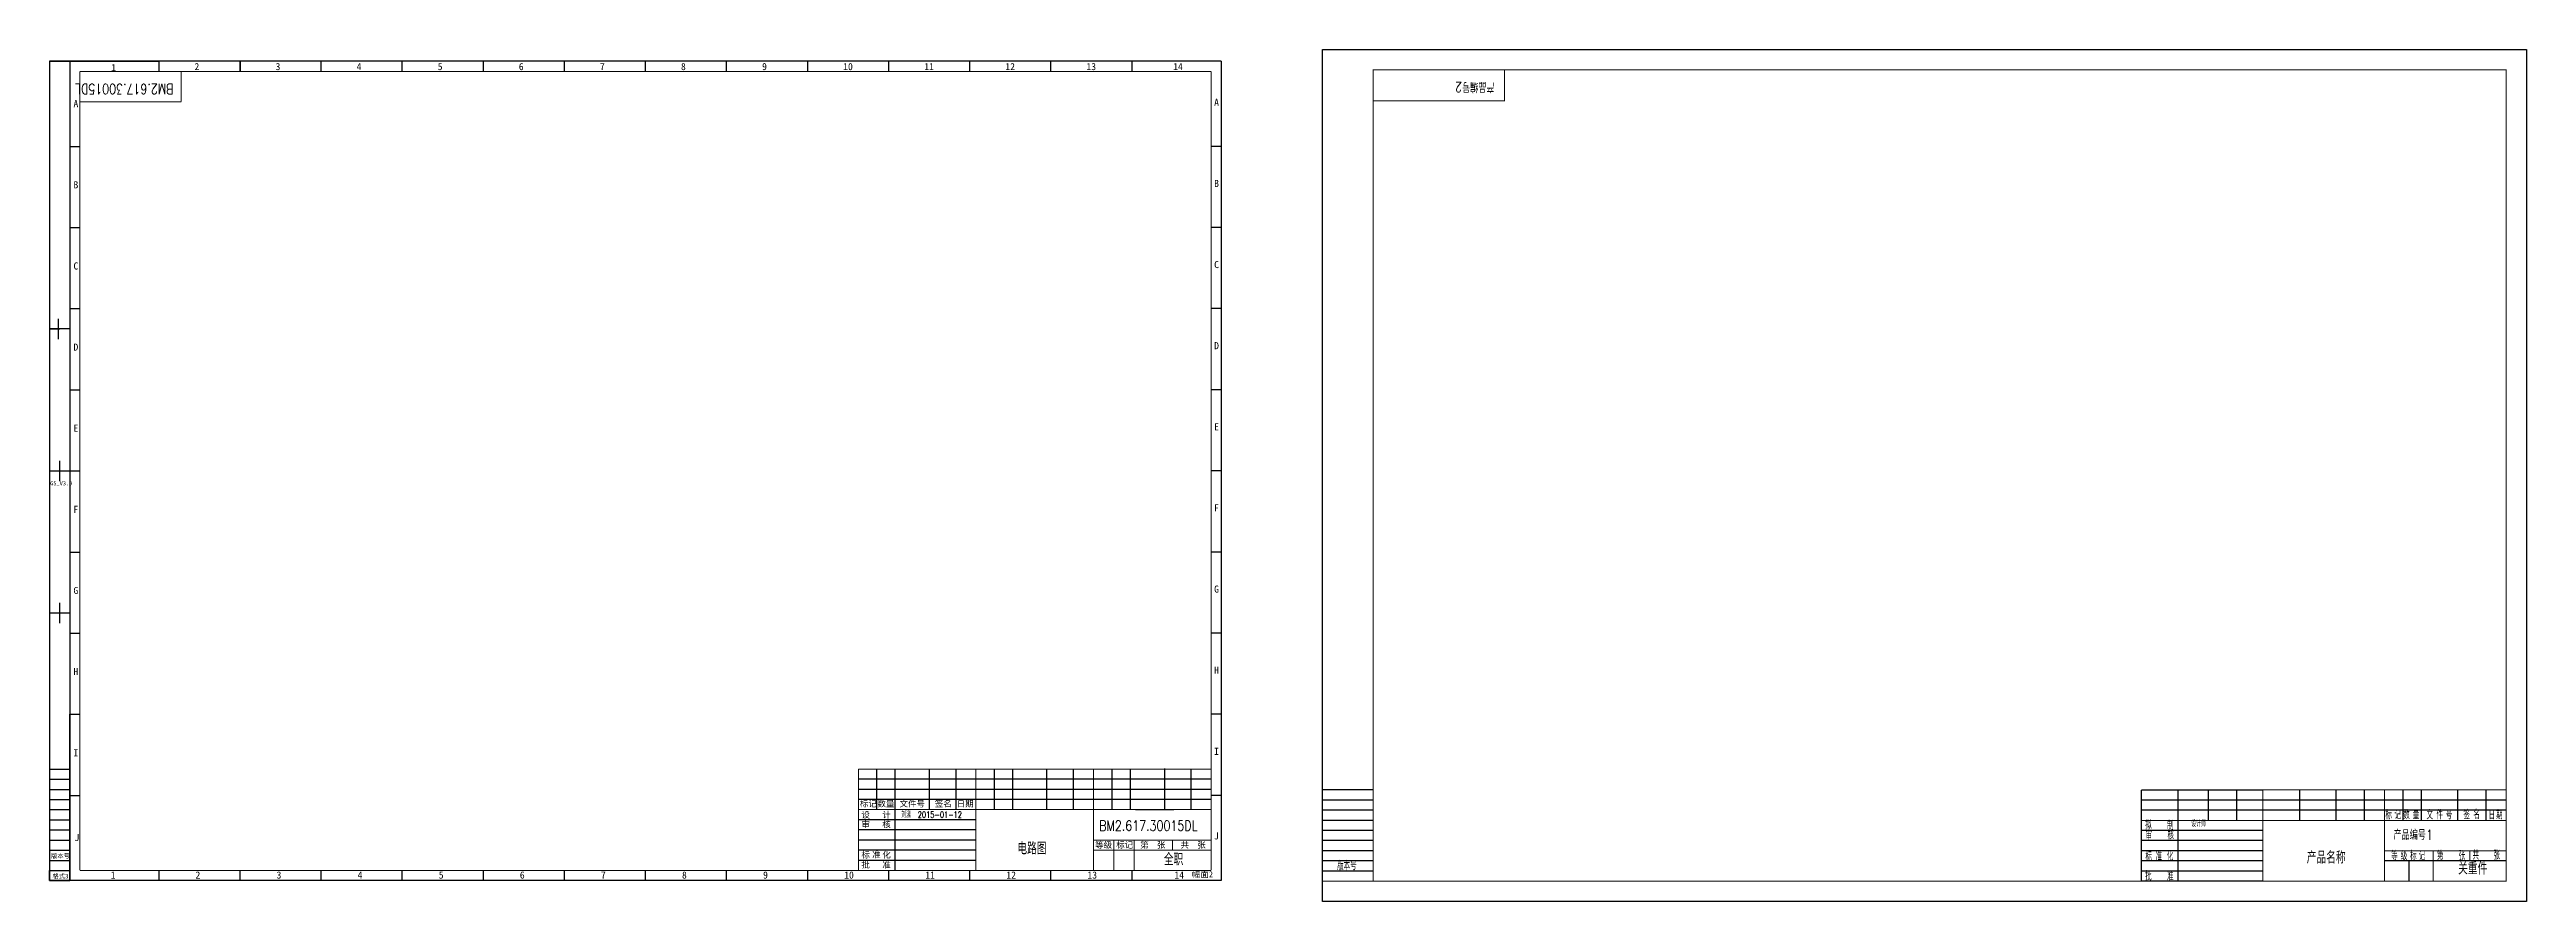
# Model space of a CAD drawing. Header units: inches. Extents: x -3640 to 3889, y -2291 to 954.
# Drawn here: x -2993 to -1771, y -1502 to -1082 of the extents above; entities that cross this region are included whole.
import ezdxf
from ezdxf.enums import TextEntityAlignment as Align

# ---------------------------------------------------------------- set-up
doc = ezdxf.new("R2010")
doc.units = ezdxf.units.IN
doc.header["$MEASUREMENT"] = 0
doc.layers.add('图框', color=7, linetype='Continuous')
doc.styles.add('L', font='ROMANC.shx', dxfattribs={"width": 0.8, "bigfont": 'gbcbig.shx'})
doc.styles.get("Standard").update_dxf_attribs({"font": ''})
doc.styles.get('Standard').set_extended_font_data('SimSun')

msp = doc.modelspace()

# ---------------------------------------------------------------- texts
at = {"style": 'L', "width": 0.8}
for s, p in [('拟', (-1959.2, -1466.8)), ('制', (-1948.4, -1467)), ('标', (-1840.7, -1461.8)), ('记', (-1836.2, -1461.8)), ('数', (-1831.9, -1461.8)), ('量', (-1827.2, -1461.8)), ('文', (-1820.4, -1461.8)), ('件', (-1815.5, -1461.8)), ('号', (-1810.9, -1461.8)), ('签  ', (-1802.2, -1461.8)), ('名', (-1797.3, -1461.6)), ('日', (-1789.8, -1461.9)), ('期', (-1786.1, -1461.8)), ('标', (-1959.1, -1482.4)), ('审   ', (-1959, -1471.9)), ('准', (-1954.1, -1482.2)), ('化', (-1948.5, -1482.2)), ('核', (-1948.2, -1471.7)), ('等', (-1837.8, -1482)), ('级', (-1833.1, -1482)), ('标', (-1828.5, -1482)), ('记', (-1824.3, -1482)), ('第  ', (-1815.3, -1481.9)), ('张', (-1804.5, -1481.9)), ('共   张', (-1797.7, -1481.7)), ('版本号', (-2357.8, -1486.9)), ('批', (-1959.2, -1492)), ('准', (-1948.4, -1492.1))]:
    msp.add_text(s, height=4, dxfattribs=at).set_placement(p)
msp.add_attdef('产品编号2', (-2280.2, -1098.4), 'BM2.617.30015DL', height=5, rotation=180, dxfattribs=at)
for tag, p, s, height in [('设计师', (-1936.5, -1465.6), '刘漾  2015-01-12', 3), ('产品编号1', (-1836.7, -1472), 'BM2.617.30015DL', 5), ('关重件', (-1804.8, -1489.1), '全职', 6)]:
    msp.add_attdef(tag, p, s, height=height, dxfattribs=at)
msp.add_attdef('产品名称', text='电路图', height=6, dxfattribs=at).set_placement((-1869.9, -1483.7), align=Align.CENTER)

# ---------------------------------------------------------------- blocks, each defined once
blk = doc.blocks.new('电路图A2')
for p, q in [((578, 404), (0, 404)), ((0, 404), (20, 404)), ((0, 404), (20, 404)), ((0, 404), (0, 0)), ((0, 404), (5, 404)), ((0, 404), (5, 404)), ((10, 404), (10, 404)), ((10, 404), (10, 0)), ((10, 404), (15, 404)), ((10, 404), (15, 404)), ((10, 404), (54, 404)), ((15, 404), (20, 404)), ((54, 399), (54, 404)), ((94, 404), (94, 399)), ((94, 399), (94, 404)), ((134, 399), (134, 404)), ((174, 399), (174, 404)), ((214, 399), (214, 404)), ((254, 399), (254, 404)), ((294, 399), (294, 404)), ((334, 399), (334, 404)), ((374, 399), (374, 404)), ((414, 399), (414, 404)), ((454, 399), (454, 404)), ((494, 399), (494, 404)), ((534, 399), (534, 404)), ((578, 404), (578, 0)), ((10, 362), (15, 362)), ((578, 362), (573, 362)), ((10, 322), (15, 322)), ((578, 322), (573, 322)), ((10, 282), (15, 282)), ((578, 282), (573, 282)), ((10, 272), (0, 272)), ((0, 272), (0, 272)), ((0, 272), (4.5, 272)), ((0, 272), (5, 272)), ((4.5, 277), (4.5, 277)), ((4.5, 267), (4.5, 277)), ((5, 272), (4.5, 272)), ((10, 242), (15, 242)), ((578, 242), (573, 242)), ((0, 202), (10, 202)), ((0, 202), (5, 202)), ((5, 197), (5, 207)), ((5, 207), (5, 207)), ((5, 202), (5, 202)), ((10, 202), (15, 202)), ((578, 202), (573, 202)), ((10, 162), (15, 162)), ((578, 162), (573, 162)), ((5, 127), (5, 137)), ((5, 137), (5, 137)), ((0, 132), (10, 132)), ((0, 132), (5, 132)), ((5, 132), (5, 132)), ((10, 122), (15, 122)), ((578, 122), (573, 122)), ((10, 42), (10, 82)), ((10, 82), (15, 82)), ((10, 82), (15, 82)), ((578, 82), (573, 82)), ((578, 82), (573, 82)), ((0, 55), (10, 55)), ((0, 50), (10, 50)), ((524, 55.1), (524, 35)), ((533, 55.1), (533, 35)), ((550, 55.3), (550, 35)), ((563, 55), (563, 35)), ((0, 45), (10, 45)), ((0, 40), (10, 40)), ((10, 42), (15, 42)), ((578, 42), (573, 42)), ((0, 35), (10, 35)), ((0, 30), (0, 30)), ((0, 30), (10, 30)), ((0, 25), (0, 25)), ((0, 25), (10, 25)), ((0, 20), (10, 20)), ((0, 15), (10, 15)), ((0, 10), (10, 10)), ((0, 0), (0, 5)), ((0, 5), (10, 5)), ((578, 0), (0, 0)), ((0, 0), (0, 0)), ((54, 0.1), (54, 5)), ((94, 0.1), (94, 5)), ((94, 0.1), (94, 5)), ((134, 0.1), (134, 5)), ((174, 0.1), (174, 5)), ((214, 0.1), (214, 5)), ((254, 0.1), (254, 5)), ((294, 0.1), (294, 5)), ((334, 0.1), (334, 5)), ((374, 0.1), (374, 5)), ((414, 0.1), (414, 5)), ((454, 0.1), (454, 5)), ((494, 0.1), (494, 5)), ((534, 0.1), (534, 5)), ((578, 5), (578, 5)), ((578, 0), (578, 0))]:
    blk.add_line(p, q)
at = {"lineweight": 25}
for p, q in [((10, 21.7), (10, 51.4)), ((10, 21.7), (10, 51.4)), ((434, 55), (434, 35)), ((447, 55), (447, 35)), ((466, 55), (466, 35)), ((475, 55), (475, 35)), ((492, 35), (492, 55)), ((505, 55), (505, 35)), ((535.7, 35), (554.7, 35)), ((10, 0), (10, 21.7)), ((0, 0), (10, 0)), ((10, 0), (10, 0)), ((10, 0), (10, 0))]:
    blk.add_line(p, q, dxfattribs=at)
at = {"lineweight": 50, "const_width": 0.5}
for points in [[(573, 399), (15, 399)], [(15, 399), (15, 5)], [(65, 384), (65, 399)], [(573, 399), (573, 5)], [(65, 384), (15, 384)], [(399, 55), (399, 5)], [(457, 55), (457, 5)], [(399, 35), (515.7, 35)], [(573.1, 35), (515.7, 35)], [(515, 20), (525, 20), (525, 15)], [(573, 5), (15, 5)]]:
    blk.add_lwpolyline(points, dxfattribs=at)
at = {"lineweight": 25, "const_width": 0.5}
for points in [[(399, 55), (573, 55)], [(505, 55), (515, 55), (515, 5)], [(515, 35), (515, 20), (573, 20)], [(515, 20), (515, 15), (573, 15)], [(515, 20), (525, 20), (525, 5)], [(525, 20), (535, 20), (535, 5)], [(535, 20), (554, 20), (554, 15)]]:
    blk.add_lwpolyline(points, dxfattribs=at)
at = {"lineweight": 25}
for points in [[(573, 50), (399, 50)], [(573, 45), (399, 45)], [(573, 40), (399, 40)], [(457, 30), (399, 30)], [(457, 25), (399, 25)], [(457, 20), (399, 20)], [(457, 15), (399, 15)], [(457, 10), (399, 10)]]:
    blk.add_lwpolyline(points, dxfattribs=at)
for points in [[(408, 55), (408, 35)], [(417, 55), (417, 5)]]:
    blk.add_lwpolyline(points)
for s, height, p in [('GS_V3.0', 2, (0.3, 194.9)), ('标记', 3, (399.7, 36.4)), ('数量', 3, (408.4, 36.4)), ('文件号', 3, (419.3, 36.4)), ('签名', 3, (436.7, 36.4)), ('日期', 3, (447.5, 36.4)), ('设   计', 3, (400.5, 30.9)), ('审   核', 3, (400.5, 26.2)), ('版本号', 2.2, (0.8, 11.1)), ('标   化', 3, (400.5, 11.2)), ('准', 3, (405.8, 11.3)), ('等级', 3, (515.8, 16.1)), ('标记', 3, (526.2, 16.1)), ('第  张 ', 3, (538, 16.1)), ('共  张', 3, (557.9, 16.1)), ('格式3', 2.2, (1.5, 1.1)), ('批   准', 3, (400.5, 6.3))]:
    blk.add_text(s, height=height).set_placement(p)
at = {"attachment_point": 1}
for s, width, insert, char_height in [('1', 60, (30.4, 402.6), 3.5), ('2', 3, (71.5, 403.1), 3.5), ('3', 3, (111.5, 403.1), 3.5), ('4', 3, (151.5, 403.1), 3.5), ('5', 3, (191.5, 403.1), 3.5), ('6', 3.5, (231.5, 403.1), 3.5), ('7', 3, (271.5, 403.1), 3.5), ('8', 3, (311.5, 403.1), 3.5), ('9', 3, (351.5, 403.1), 3.5), ('10', 3, (391.5, 403.1), 3.5), ('11', 3, (431.5, 403.1), 3.5), ('12', 3, (471.5, 403.1), 3.5), ('13', 3, (511.5, 403.1), 3.5), ('14', 3, (554.3, 403.1), 3.5), ('A', 9, (11.8, 384.8), 3.5), ('A', 18, (574.5, 385.5), 3.5), ('B', 9, (11.8, 344.8), 3.5), ('B', 18, (574.5, 345.5), 3.5), ('C', 18, (574.5, 305.5), 3.5), ('C', 9, (11.8, 304.8), 3.5), ('D', 9, (11.8, 264.8), 3.5), ('D', 18, (574.5, 265.5), 3.5), ('E', 9, (11.8, 224.8), 3.5), ('E', 18, (574.5, 225.5), 3.5), ('F', 9, (11.8, 184.8), 3.5), ('F', 18, (574.5, 185.5), 3.5), ('G', 9, (11.8, 144.8), 3.5), ('G', 18, (574.5, 145.5), 3.5), ('H', 9, (11.8, 104.8), 3.5), ('H', 18, (574.5, 105.5), 3.5), ('I', 9, (11.8, 64.8), 3.5), ('I', 18, (574.5, 65.5), 3.5), ('J', 12, (12.3, 23), 3.5), ('J', 15, (574.4, 23.8), 3.5), ('1', 9, (30.2, 4.5), 3.5), ('2', 4, (72, 4.5), 3.5), ('3', 4, (112, 4.5), 3.5), ('4', 4, (152, 4.5), 3.5), ('5', 4, (192, 4.5), 3.5), ('6', 4, (232, 4.5), 3.5), ('7', 4, (272, 4.5), 3.5), ('8', 4, (312, 4.5), 3.5), ('9', 4, (352, 4.5), 3.5), ('10', 4, (392, 4.5), 3.5), ('11', 4, (432, 4.5), 3.5), ('12', 4, (472, 4.5), 3.5), ('13', 4, (512, 4.5), 3.5), ('14', 4, (554.9, 4.5), 3.5), ('幅面2', 19, (563.5, 4.6), 3)]:
    blk.add_mtext_dynamic_manual_height_columns(s, width=width, gutter_width=22.5, heights=[0], dxfattribs=dict(at, insert=insert, char_height=char_height))
blk = doc.blocks.new('FRAME2-A2')
blk.add_blockref('电路图A2', (0, 0))
at = {"style": 'L', "width": 0.8}
blk.add_attdef('产品编号2', (61.1, 392.8), '', height=5, rotation=180, dxfattribs=at)
for tag, p, height in [('设计师', (420.2, 31), 3), ('产品编号1', (517.8, 24.6), 5), ('关重件', (549.7, 7.5), 6)]:
    blk.add_attdef(tag, p, '', height=height, dxfattribs=at)
blk.add_attdef('产品名称', text='', height=6, dxfattribs=at).set_placement((484.6, 12.9), align=Align.CENTER)

# ---------------------------------------------------------------- linework, layer by layer
for p, q in [((-2340.1, -1447.4), (-2365.1, -1447.4)), ((-2340.1, -1452.4), (-2365.1, -1452.4)), ((-2340.1, -1457.4), (-2365.1, -1457.4)), ((-2340.1, -1462.4), (-2365.1, -1462.4)), ((-2340.1, -1467.4), (-2365.1, -1467.4)), ((-2340.1, -1472.4), (-2365.1, -1472.4)), ((-2340.1, -1477.4), (-2365.1, -1477.4)), ((-2340.1, -1482.4), (-2365.1, -1482.4)), ((-2340.1, -1487.4), (-2365.1, -1487.4))]:
    msp.add_line(p, q)
at = {"lineweight": -3}
msp.add_line((-1961.1, -1447.4), (-1901.1, -1447.4), dxfattribs=at)
at = {"const_width": 0.5}
for points in [[(-2340.1, -1107.7), (-2340.1, -1092.4), (-2275.3, -1092.4)], [(-2275.3, -1092.4), (-2275.3, -1107.7), (-2340.1, -1107.7)], [(-1961.1, -1447.4), (-1961.1, -1492.3)], [(-1901.1, -1492.4), (-1901.1, -1447.4), (-1781.1, -1447.4)], [(-1841.1, -1447.4), (-1841.1, -1492.3)], [(-1781.1, -1462.4), (-1961.1, -1462.4)], [(-1781.1, -1477.4), (-1841.1, -1477.4)], [(-1817.1, -1477.4), (-1817.1, -1492.3)], [(-1799.1, -1477.4), (-1799.1, -1482.4)], [(-2340.1, -1492.4), (-2365.1, -1492.4)]]:
    msp.add_lwpolyline(points, dxfattribs=at)
for points in [[(-1781.1, -1452.4), (-1961.1, -1452.4)], [(-1943.1, -1447.4), (-1943.1, -1492.3)], [(-1928.2, -1447.7), (-1928.2, -1462.7)], [(-1914.2, -1447.7), (-1914.2, -1462.7)], [(-1883.1, -1447.4), (-1883.1, -1462.4)], [(-1865.1, -1447.4), (-1865.1, -1462.4)], [(-1851.1, -1447.4), (-1851.1, -1462.4)], [(-1832.1, -1447.4), (-1832.1, -1462.4)], [(-1823.1, -1447.4), (-1823.1, -1462.4)], [(-1805.1, -1447.4), (-1805.1, -1462.4)], [(-1791.1, -1447.4), (-1791.1, -1462.4)], [(-1781.1, -1457.4), (-1961.1, -1457.4)], [(-1901.1, -1467.4), (-1961.1, -1467.4)], [(-1901.1, -1472.4), (-1961.1, -1472.4)], [(-1901.1, -1477.4), (-1961.1, -1477.4)], [(-1901.1, -1482.4), (-1961.1, -1482.4)], [(-1901.1, -1487.4), (-1961.1, -1487.4)], [(-1781.1, -1482.4), (-1841.1, -1482.4)], [(-1829.1, -1482.4), (-1829.1, -1492.3)], [(-1901.1, -1492.4), (-1961.1, -1492.4)]]:
    msp.add_lwpolyline(points)
at = {"layer": '图框'}
msp.add_lwpolyline([(-1771.1, -1502.4), (-2365.1, -1502.4), (-2365.1, -1082.4), (-1771.1, -1082.4)], close=True, dxfattribs=at)
at = {"layer": '图框', "const_width": 0.5}
msp.add_lwpolyline([(-1781.1, -1492.4), (-2340.1, -1492.4), (-2340.1, -1092.4), (-1781.1, -1092.4)], close=True, dxfattribs=at)

# ---------------------------------------------------------------- block references
msp.add_blockref('FRAME2-A2', (-2993, -1492.1)).add_auto_attribs({'设计师': '刘漾  2015-01-12', '产品名称': '电路图', '产品编号1': 'BM2.617.30015DL', '关重件': '全职', '产品编号2': 'BM2.617.30015DL'})

msp.set_redraw_order([(e.dxf.handle, doc.entitydb.next_handle()) for e in msp.query("TEXT MTEXT ATTDEF DIMENSION ARC_DIMENSION")])  # texts and dimensions are drawn at this point

doc.saveas('drawing.dxf')
